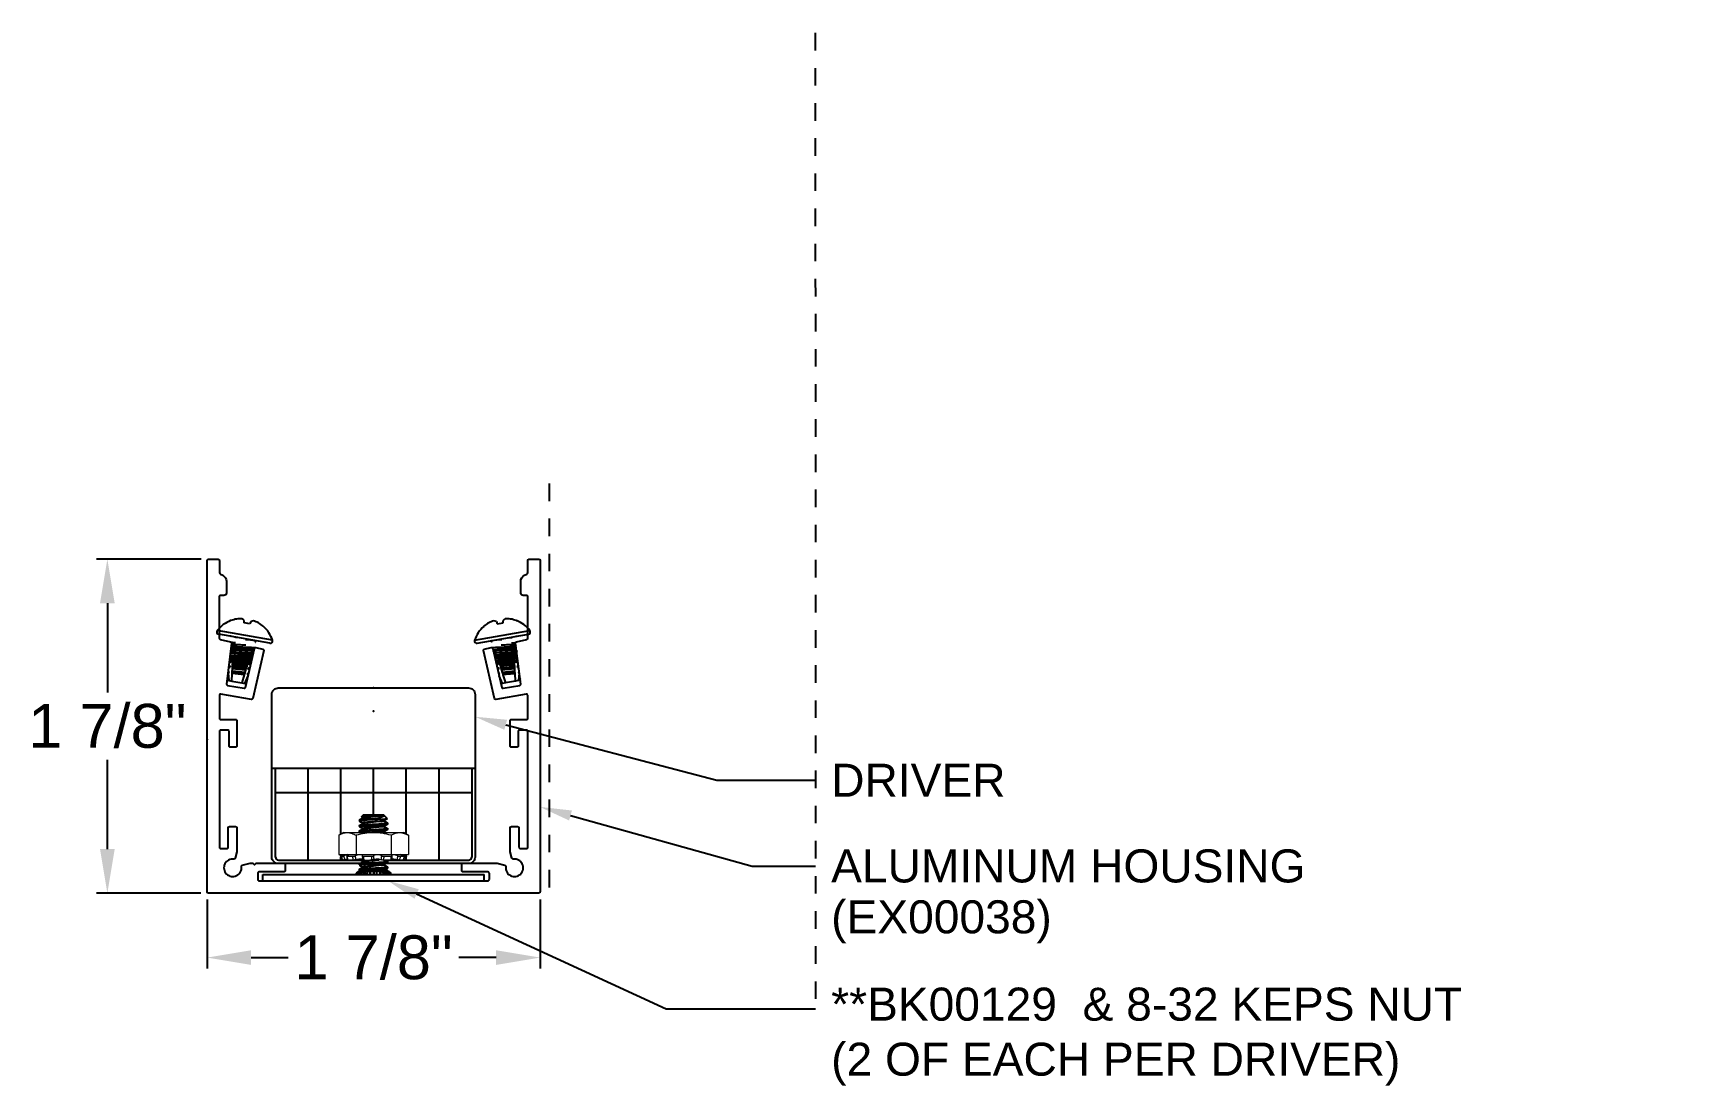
# Model space of a CAD drawing. Extents: x -1.94 to 7.42, y -1.1 to 4.9.
import ezdxf
from ezdxf import colors
from ezdxf.entities.mleader import LeaderData, LeaderLine
from ezdxf.math import Vec2, Vec3

# ---------------------------------------------------------------- set-up
doc = ezdxf.new("R2010")
doc.units = 0
doc.header["$LTSCALE"] = 0.5
doc.header["$MEASUREMENT"] = 0
doc.linetypes.add('PHANTOM', pattern=[0.5, 0.25, -0.05, 0.05, -0.05, 0.05, -0.05])
doc.linetypes.add('SLD-Solid', pattern=[0])
doc.layers.get('0').update_dxf_attribs({"color": 255, "linetype": 'CONTINUOUS'})
doc.layers.get('Defpoints').update_dxf_attribs({"linetype": 'CONTINUOUS'})
doc.layers.add('Construction', color=60, linetype='PHANTOM', plot=False)
doc.layers.add('CUST DWG', color=60, linetype='CONTINUOUS', lineweight=20)
for name, color, linetype in [('Driver', 210, 'CONTINUOUS'), ('FAB DWG', 221, 'CONTINUOUS'), ('Hardware', 242, 'CONTINUOUS'), ('Housing', 150, 'CONTINUOUS')]:
    doc.layers.add(name, color=color, linetype=linetype)
doc.styles.get("Standard").update_dxf_attribs({"font": 'arial.ttf'})
doc.dimstyles.new('LSAD_CustDims', dxfattribs={"dimtxt": 1, "dimasz": 1, "dimexe": 0.0625, "dimexo": 0.042969, "dimgap": 0.0625, "dimtad": 0, "dimtih": 1, "dimtoh": 1, "dimdec": 3, "dimzin": 0, "dimdsep": 46, "dimlunit": 4, "dimtxsty": 'Standard', "dimcen": 0.125, "dimclrd": 256, "dimclre": 256, "dimclrt": 256, "dimadec": 0, "dimazin": 0, "dimtfac": 1, "dimtdec": 3, "dimtix": 1, "dimtofl": 0, "dimtmove": 0, "dimatfit": 3, "dimfxl": 1, "dimfrac": 2, "dimtolj": 1, "dimtzin": 0, "dimarcsym": 0})

msp = doc.modelspace()

# ---------------------------------------------------------------- texts
at = {"layer": 'FAB DWG', "ltscale": 0.5, "transparency": 16777216, "insert": (2.60382, -0.04153), "char_height": 0.188, "width": 1.3940996, "attachment_point": 1}
msp.add_mtext('(EX00038)', dxfattribs=at)

# ---------------------------------------------------------------- blocks, each defined once
blk = doc.blocks.new('*D0')
at = {"layer": 'CUST DWG', "lineweight": -2, "ltscale": 0.5, "transparency": 16777216}
for p, q in [((-0.9475, -0.036), (-0.9475, -0.4301)), ((0.9473, -0.036), (0.9473, -0.4301)), ((-0.6975, -0.3676), (-0.4858, -0.3676)), ((0.6973, -0.3676), (0.4855, -0.3676))]:
    blk.add_line(p, q, dxfattribs=at)
at = {"layer": 'CUST DWG', "ltscale": 0.5, "transparency": 16777216}
for points in [[(-0.6975, -0.3259), (-0.6975, -0.4092), (-0.9475, -0.3676)], [(0.6973, -0.3259), (0.6973, -0.4092), (0.9473, -0.3676)]]:
    blk.add_solid(points, dxfattribs=at)
at = {"layer": 'Defpoints', "color": 0, "ltscale": 0.5, "transparency": 16777216}
for p in [(-0.9475, 0.007), (0.9473, 0.007), (-0.9475, -0.3676)]:
    blk.add_point(p, dxfattribs=at)
at = {"layer": 'CUST DWG', "ltscale": 0.5, "transparency": 16777216, "insert": (-0.0001, -0.3676), "char_height": 0.25, "attachment_point": 5}
blk.add_mtext('\\A1;1 7/8"', dxfattribs=at)
blk = doc.blocks.new('*D1')
at = {"layer": 'CUST DWG', "lineweight": -2, "ltscale": 0.5, "transparency": 16777216}
for p, q in [((-0.9814, 1.9), (-1.5776, 1.9)), ((-1.5151, 1.65), (-1.5151, 1.1418)), ((-1.5151, 0.25), (-1.5151, 0.7582)), ((-0.9835, 0), (-1.5776, 0))]:
    blk.add_line(p, q, dxfattribs=at)
at = {"layer": 'CUST DWG', "ltscale": 0.5, "transparency": 16777216}
for points in [[(-1.5568, 1.65), (-1.4734, 1.65), (-1.5151, 1.9)], [(-1.5568, 0.25), (-1.4734, 0.25), (-1.5151, 0)]]:
    blk.add_solid(points, dxfattribs=at)
at = {"layer": 'Defpoints', "color": 0, "ltscale": 0.5, "transparency": 16777216}
for p in [(-1.5151, 1.9), (-0.9385, 1.9), (-0.9405, 0)]:
    blk.add_point(p, dxfattribs=at)
at = {"layer": 'CUST DWG', "ltscale": 0.5, "transparency": 16777216, "insert": (-1.5151, 0.95), "char_height": 0.25, "attachment_point": 5}
blk.add_mtext('\\A1;1 7/8"', dxfattribs=at)

# ---------------------------------------------------------------- dimensions: what is measured, and where the dimension line sits
at = {"layer": 'CUST DWG', "ltscale": 0.5, "transparency": 16777216}
dim = msp.add_linear_dim(base=(-1.51511, 1.9), p1=(-0.94054, 0), p2=(-0.93846, 1.9), angle=90, dimstyle='LSAD_CustDims', override={"dimtxt": 0.25, "dimasz": 0.25}, dxfattribs=at)
dim.commit()
dim.dimension.update_dxf_attribs({"geometry": '*D1', "text_midpoint": (-1.51511, 0.95), "dimtype": 128})
dim = msp.add_linear_dim(base=(-0.94754, -0.36757), p1=(0.94726, 0.007), p2=(-0.94754, 0.007), dimstyle='LSAD_CustDims', override={"dimtxt": 0.25, "dimasz": 0.25, "dimdec": 4}, dxfattribs=at)
dim.commit()
dim.dimension.update_dxf_attribs({"geometry": '*D0', "text_midpoint": (-0.00014, -0.36757), "dimtype": 128})

# ---------------------------------------------------------------- linework, layer by layer
at = {"ltscale": 0.5, "transparency": 16777216}
msp.add_point((-0.00084, 1.16772), dxfattribs=at)
at = {"layer": 'Construction', "ltscale": 0.5, "transparency": 16777216}
for p, q in [((2.5137, 4.89676), (2.51382, -0.66021)), ((0.99986, 2.33174), (0.99986, 0))]:
    msp.add_line(p, q, dxfattribs=at)
for p in [(-0.00014, 1.03582), (-0.94754, 0.87482)]:
    msp.add_point(p, dxfattribs=at)
at = {"layer": 'Driver', "transparency": 16777216}
for p, q in [((-0.57864, 0.71102), (0.57836, 0.71102)), ((-0.55864, 0.20472), (-0.55864, 0.71102)), ((-0.37254, 0.18772), (-0.37254, 0.71102)), ((-0.18634, 0.3357), (-0.18634, 0.71102)), ((-0.00014, 0.445), (-0.00014, 0.71102)), ((0.18606, 0.3357), (0.18606, 0.71102)), ((0.37226, 0.18772), (0.37226, 0.71102)), ((0.55836, 0.71102), (0.55836, 0.20472)), ((-0.55864, 0.57302), (0.55836, 0.57302)), ((-0.54164, 0.18772), (-0.07624, 0.18772)), ((-0.18634, 0.20919), (-0.18634, 0.21897)), ((-0.18634, 0.18772), (-0.18634, 0.20434)), ((0.06355, 0.18772), (0.54136, 0.18772)), ((0.18606, 0.20953), (0.18606, 0.21897)), ((0.18606, 0.18772), (0.18606, 0.20434))]:
    msp.add_line(p, q, dxfattribs=at)
msp.add_lwpolyline([(-0.07523, 0.16772), (-0.54234, 0.16772, -0.4142136), (-0.57934, 0.20472), (-0.57934, 1.13072, -0.4142136), (-0.54234, 1.16772), (0.54066, 1.16772, -0.4142136), (0.57766, 1.13072), (0.57766, 0.20472, -0.4142136), (0.54066, 0.16772), (0.06777, 0.16772)], format="xyb", dxfattribs=at)
for centre, start, end in [((-0.54164, 0.20472), 180, 270), ((0.54136, 0.20472), 270, 0)]:
    msp.add_arc(centre, 0.017, start, end, dxfattribs=at)
at = {"layer": 'Hardware', "linetype": 'Continuous', "transparency": 16777216}
for p, q in [((-0.81226, 1.55086), (-0.81373, 1.55112)), ((-0.73684, 1.53756), (-0.73684, 1.55226)), ((-0.7039, 1.53175), (-0.73684, 1.53756)), ((-0.69887, 1.54557), (-0.7039, 1.53175)), ((-0.62701, 1.51819), (-0.62848, 1.51845)), ((0.62674, 1.51819), (0.6282, 1.51845)), ((0.6986, 1.54557), (0.70363, 1.53175)), ((0.70363, 1.53175), (0.73657, 1.53756)), ((0.73657, 1.53756), (0.73657, 1.55226)), ((0.81199, 1.55086), (0.81346, 1.55112)), ((-0.57529, 1.43906), (-0.8894, 1.49444)), ((-0.58996, 1.42218), (-0.88138, 1.47357)), ((-0.81342, 1.46163), (-0.81402, 1.4614)), ((-0.80791, 1.41301), (-0.80922, 1.4056)), ((-0.67293, 1.42888), (-0.67162, 1.4363)), ((-0.67284, 1.4288), (-0.67293, 1.42888)), ((-0.67245, 1.436), (-0.67112, 1.43649)), ((0.57502, 1.43906), (0.88912, 1.49444)), ((0.58969, 1.42218), (0.88111, 1.47357)), ((0.67218, 1.436), (0.67085, 1.43649)), ((0.67266, 1.42888), (0.67135, 1.4363)), ((0.67257, 1.4288), (0.67266, 1.42888)), ((0.80764, 1.41301), (0.80894, 1.4056)), ((0.81315, 1.46163), (0.81375, 1.4614)), ((-0.8194, 1.33571), (-0.80096, 1.33246)), ((-0.81334, 1.38224), (-0.81445, 1.37593)), ((-0.81334, 1.38224), (-0.81364, 1.38249)), ((-0.80778, 1.32146), (-0.80997, 1.31381)), ((-0.80243, 1.3043), (-0.80196, 1.31328)), ((-0.80196, 1.31328), (-0.80156, 1.32105)), ((-0.80156, 1.32105), (-0.801, 1.3316)), ((-0.801, 1.3316), (-0.80096, 1.33246)), ((-0.71504, 1.31305), (-0.71737, 1.30543)), ((-0.7138, 1.31709), (-0.71504, 1.31305)), ((-0.7138, 1.31709), (-0.70277, 1.31514)), ((-0.71112, 1.30501), (-0.71061, 1.31276)), ((-0.71061, 1.31276), (-0.70277, 1.31514)), ((-0.68291, 1.37229), (-0.68248, 1.37475)), ((-0.67836, 1.3981), (-0.67816, 1.39924)), ((0.67809, 1.3981), (0.67789, 1.39924)), ((0.68264, 1.37229), (0.6822, 1.37475)), ((0.71353, 1.31709), (0.7025, 1.31514)), ((0.71034, 1.31276), (0.7025, 1.31514)), ((0.71084, 1.30501), (0.71034, 1.31276)), ((0.71353, 1.31709), (0.71476, 1.31305)), ((0.71476, 1.31305), (0.71709, 1.30543)), ((0.81913, 1.33571), (0.80068, 1.33246)), ((0.80073, 1.3316), (0.80068, 1.33246)), ((0.80128, 1.32105), (0.80073, 1.3316)), ((0.80169, 1.31328), (0.80128, 1.32105)), ((0.80216, 1.3043), (0.80169, 1.31328)), ((0.8075, 1.32146), (0.80969, 1.31381)), ((0.81306, 1.38224), (0.81337, 1.38249)), ((0.81306, 1.38224), (0.81418, 1.37593)), ((-0.83366, 1.21995), (-0.83276, 1.21114)), ((-0.82872, 1.26315), (-0.82449, 1.26016)), ((-0.82646, 1.25248), (-0.82786, 1.25203)), ((-0.82786, 1.25203), (-0.82459, 1.2097)), ((-0.82449, 1.26016), (-0.82646, 1.25248)), ((-0.81636, 1.29084), (-0.81843, 1.28317)), ((-0.80755, 1.20669), (-0.80527, 1.2502)), ((-0.80527, 1.2502), (-0.80522, 1.25109)), ((-0.80522, 1.25109), (-0.80481, 1.25887)), ((-0.80481, 1.25887), (-0.80465, 1.26194)), ((-0.80465, 1.26194), (-0.80385, 1.27725)), ((-0.80385, 1.27725), (-0.80359, 1.2822)), ((-0.80359, 1.2822), (-0.80318, 1.28997)), ((-0.80318, 1.28997), (-0.80268, 1.2996)), ((-0.80268, 1.2996), (-0.80243, 1.30429)), ((-0.80243, 1.30429), (-0.80243, 1.3043)), ((-0.80243, 1.30429), (-0.74213, 1.29365)), ((-0.73653, 1.24273), (-0.75062, 1.19665)), ((-0.72166, 1.29137), (-0.74213, 1.29365)), ((-0.73599, 1.24452), (-0.73653, 1.24273)), ((-0.73366, 1.25213), (-0.73599, 1.24452)), ((-0.73258, 1.25566), (-0.73366, 1.25213)), ((-0.73358, 1.19365), (-0.7143, 1.23612)), ((-0.72863, 1.26857), (-0.73258, 1.25566)), ((-0.72668, 1.27496), (-0.72863, 1.26857)), ((-0.72435, 1.28257), (-0.72668, 1.27496)), ((-0.72166, 1.29137), (-0.72435, 1.28257)), ((-0.7205, 1.29516), (-0.72166, 1.29137)), ((-0.71737, 1.30543), (-0.7205, 1.29516)), ((-0.71621, 1.24321), (-0.71549, 1.25093)), ((-0.71313, 1.24119), (-0.71621, 1.24321)), ((-0.71345, 1.27408), (-0.71282, 1.28181)), ((0.71318, 1.27408), (0.71255, 1.28181)), ((0.71286, 1.24119), (0.71594, 1.24321)), ((0.73331, 1.19365), (0.71402, 1.23612)), ((0.71594, 1.24321), (0.71521, 1.25093)), ((0.71709, 1.30543), (0.72023, 1.29516)), ((0.72023, 1.29516), (0.72139, 1.29137)), ((0.72139, 1.29137), (0.74186, 1.29365)), ((0.72139, 1.29137), (0.72408, 1.28257)), ((0.72408, 1.28257), (0.72641, 1.27496)), ((0.72641, 1.27496), (0.72836, 1.26857)), ((0.72836, 1.26857), (0.73231, 1.25566)), ((0.73231, 1.25566), (0.73339, 1.25213)), ((0.73339, 1.25213), (0.73571, 1.24452)), ((0.73571, 1.24452), (0.73626, 1.24273)), ((0.73626, 1.24273), (0.75035, 1.19665)), ((0.80216, 1.30429), (0.74186, 1.29365)), ((0.80216, 1.30429), (0.80216, 1.3043)), ((0.80241, 1.2996), (0.80216, 1.30429)), ((0.80291, 1.28997), (0.80241, 1.2996)), ((0.80332, 1.2822), (0.80291, 1.28997)), ((0.80358, 1.27725), (0.80332, 1.2822)), ((0.80438, 1.26194), (0.80358, 1.27725)), ((0.80454, 1.25887), (0.80438, 1.26194)), ((0.80495, 1.25109), (0.80454, 1.25887)), ((0.805, 1.2502), (0.80495, 1.25109)), ((0.80728, 1.20669), (0.805, 1.2502)), ((0.81608, 1.29084), (0.81816, 1.28317)), ((0.82845, 1.26315), (0.82422, 1.26016)), ((0.82422, 1.26016), (0.82619, 1.25248)), ((0.82759, 1.25203), (0.82431, 1.2097)), ((0.82619, 1.25248), (0.82759, 1.25203)), ((0.83338, 1.21995), (0.83248, 1.21114)), ((-0.83276, 1.21114), (-0.82459, 1.2097)), ((-0.82459, 1.2097), (-0.80755, 1.20669)), ((-0.80755, 1.20669), (-0.75062, 1.19665)), ((-0.75062, 1.19665), (-0.73358, 1.19365)), ((-0.73358, 1.19365), (-0.72541, 1.19221)), ((-0.72541, 1.19221), (-0.72351, 1.19613)), ((0.72514, 1.19221), (0.72324, 1.19613)), ((0.73331, 1.19365), (0.72514, 1.19221)), ((0.75035, 1.19665), (0.73331, 1.19365)), ((0.80728, 1.20669), (0.75035, 1.19665)), ((0.82431, 1.2097), (0.80728, 1.20669)), ((0.83248, 1.21114), (0.82431, 1.2097)), ((-0.08164, 0.41375), (-0.08164, 0.40984)), ((-0.08164, 0.3825), (-0.08164, 0.37859)), ((-0.05664, 0.445), (-0.0682, 0.43344)), ((-0.06804, 0.43295), (-0.06134, 0.42905)), ((-0.06134, 0.42937), (-0.06134, 0.4258)), ((-0.06134, 0.39812), (-0.06134, 0.39455)), ((-0.05664, 0.445), (0.05636, 0.445)), ((0.03672, 0.42), (-0.02547, 0.42)), ((0.03549, 0.4403), (0.06024, 0.4403)), ((0.07776, 0.42361), (0.05636, 0.445)), ((0.08136, 0.39422), (0.08136, 0.39813)), ((-0.08164, 0.35125), (-0.08164, 0.34734)), ((-0.06134, 0.36687), (-0.06134, 0.3633)), ((0.08136, 0.36297), (0.08136, 0.36688)), ((-0.08164, 0.1938), (-0.08164, 0.19109)), ((-0.63014, 0.07), (-0.63014, 0.106)), ((-0.63014, 0.106), (0.62986, 0.106)), ((-0.08269, 0.12161), (-0.083, 0.12161)), ((-0.08269, 0.12161), (-0.08277, 0.12061)), ((-0.07849, 0.12161), (-0.08269, 0.12161)), ((-0.08164, 0.16375), (-0.08164, 0.15984)), ((-0.08164, 0.1325), (-0.08164, 0.12859)), ((-0.08114, 0.12806), (-0.08, 0.1274)), ((-0.07261, 0.12161), (-0.07849, 0.12161)), ((0.0783, 0.12856), (-0.07381, 0.12856)), ((-0.07261, 0.12161), (-0.07381, 0.106)), ((-0.06074, 0.12161), (-0.07261, 0.12161)), ((-0.06134, 0.17937), (-0.06134, 0.1758)), ((-0.06134, 0.14812), (-0.06134, 0.14455)), ((-0.05001, 0.12161), (-0.06074, 0.12161)), ((-0.05001, 0.12161), (-0.05083, 0.106)), ((-0.03251, 0.12161), (-0.05001, 0.12161)), ((-0.01878, 0.12161), (-0.03251, 0.12161)), ((-0.01878, 0.12161), (-0.01908, 0.106)), ((0.00131, 0.12161), (-0.01878, 0.12161)), ((0.00131, 0.12161), (0.00133, 0.106)), ((0.01568, 0.12161), (0.00131, 0.12161)), ((0.03488, 0.12161), (0.01568, 0.12161)), ((0.03488, 0.12161), (0.03546, 0.106)), ((0.04739, 0.12161), (0.03488, 0.12161)), ((0.0624, 0.12161), (0.04739, 0.12161)), ((0.07089, 0.12161), (0.0624, 0.12161)), ((0.0624, 0.12161), (0.06343, 0.106)), ((0.0783, 0.12856), (0.06612, 0.13559)), ((0.07911, 0.12161), (0.07089, 0.12161)), ((0.08211, 0.12161), (0.07911, 0.12161)), ((0.07911, 0.12161), (0.07943, 0.11771)), ((0.08136, 0.17547), (0.08136, 0.17938)), ((0.08136, 0.14422), (0.08136, 0.14813)), ((0.08273, 0.12161), (0.08211, 0.12161)), ((0.08273, 0.12153), (0.08273, 0.12161)), ((0.62986, 0.07), (0.62986, 0.106)), ((-0.63014, 0.07), (0.62986, 0.07))]:
    msp.add_line(p, q, dxfattribs=at)
at = {"layer": 'Hardware', "linetype": 'SLD-Solid', "lineweight": 15, "transparency": 16777216}
for p, q in [((-0.17201, 0.34397), (-0.1986, 0.32862)), ((-0.1986, 0.32862), (-0.1986, 0.21897)), ((-0.17201, 0.34397), (-0.14898, 0.34397)), ((-0.14898, 0.34397), (-0.00014, 0.34397)), ((-0.09937, 0.32862), (-0.09937, 0.21897)), ((-0.00014, 0.34397), (0.14871, 0.34397)), ((0.0991, 0.32862), (0.0991, 0.21897)), ((0.14871, 0.34397), (0.17174, 0.34397)), ((0.19833, 0.32862), (0.17174, 0.34397)), ((0.19833, 0.32862), (0.19833, 0.21897)), ((-0.1986, 0.21897), (-0.09937, 0.21897)), ((-0.18761, 0.2092), (-0.18764, 0.20919)), ((-0.18764, 0.20919), (-0.18141, 0.20919)), ((-0.15115, 0.21897), (-0.18761, 0.2092)), ((-0.18218, 0.18882), (-0.18188, 0.18772)), ((-0.18188, 0.18772), (-0.17567, 0.18772)), ((-0.14721, 0.18772), (-0.16983, 0.18772)), ((-0.15146, 0.20919), (-0.11862, 0.20919)), ((-0.1472, 0.18772), (-0.11447, 0.18772)), ((-0.11339, 0.18774), (-0.11339, 0.18772)), ((-0.09937, 0.21897), (0.0991, 0.21897)), ((-0.05748, 0.20919), (-0.01057, 0.20919)), ((-0.05635, 0.18772), (-0.00959, 0.18772)), ((0.05597, 0.18772), (0.0989, 0.18772)), ((0.0584, 0.20919), (0.10146, 0.20919)), ((0.11311, 0.18772), (0.09891, 0.18772)), ((0.0991, 0.21897), (0.19833, 0.21897)), ((0.11311, 0.18772), (0.11311, 0.19387)), ((0.14687, 0.18772), (0.1142, 0.18772)), ((0.14687, 0.18772), (0.16956, 0.18772)), ((0.18733, 0.2092), (0.15088, 0.21897)), ((0.15192, 0.20919), (0.17469, 0.20919)), ((0.18161, 0.18772), (0.1754, 0.18772)), ((0.18161, 0.18772), (0.1819, 0.18882)), ((0.18717, 0.20847), (0.18736, 0.20919))]:
    msp.add_line(p, q, dxfattribs=at)
at = {"layer": 'Hardware', "linetype": 'Continuous', "transparency": 16777216, "flags": 128}
for points in [[(-0.8118, 1.4301), (-0.81279, 1.43013)], [(-0.80865, 1.40581), (-0.81087, 1.405)], [(-0.80973, 1.41423), (-0.80796, 1.41273)], [(-0.78524, 1.42397), (-0.79022, 1.4245), (-0.79827, 1.42527), (-0.80547, 1.42585), (-0.80902, 1.42607)], [(-0.76596, 1.45321), (-0.7756, 1.45429), (-0.78453, 1.45525), (-0.78936, 1.45571)], [(-0.67231, 1.42868), (-0.67288, 1.42916)], [(0.67204, 1.42868), (0.67261, 1.42916)], [(0.76568, 1.45321), (0.77533, 1.45429), (0.78426, 1.45525), (0.78909, 1.45571)], [(0.78496, 1.42397), (0.78995, 1.4245), (0.79799, 1.42527), (0.8052, 1.42585), (0.80874, 1.42607)], [(0.80946, 1.41423), (0.80769, 1.41273)], [(0.80838, 1.40581), (0.8106, 1.405)], [(0.81152, 1.4301), (0.81251, 1.43013)], [(-0.69406, 1.32391), (-0.69885, 1.3243), (-0.7069, 1.32507), (-0.71553, 1.32599), (-0.72481, 1.32702), (-0.73487, 1.32815), (-0.74547, 1.32933), (-0.75636, 1.33054), (-0.76725, 1.33176), (-0.77786, 1.33294), (-0.78791, 1.33406), (-0.79719, 1.3351), (-0.80582, 1.33602), (-0.81387, 1.33679), (-0.81921, 1.33722)], [(-0.68788, 1.35072), (-0.69411, 1.35123), (-0.70215, 1.352), (-0.71078, 1.35292), (-0.72007, 1.35395), (-0.73012, 1.35507), (-0.74072, 1.35626), (-0.75161, 1.35747), (-0.7625, 1.35869), (-0.77311, 1.35987), (-0.78316, 1.36099), (-0.79244, 1.36203), (-0.80107, 1.36295), (-0.80912, 1.36372), (-0.81632, 1.3643)], [(-0.687, 1.35456), (-0.69343, 1.35508), (-0.70147, 1.35584), (-0.71011, 1.35676), (-0.71939, 1.3578), (-0.72944, 1.35892), (-0.74004, 1.3601), (-0.75093, 1.36132), (-0.76183, 1.36253), (-0.77243, 1.36372), (-0.78248, 1.36484), (-0.79176, 1.36587), (-0.8004, 1.3668), (-0.80844, 1.36756), (-0.81564, 1.36815)], [(-0.81382, 1.37512), (-0.81458, 1.37484)], [(-0.81367, 1.38221), (-0.81338, 1.38197)], [(-0.68082, 1.38138), (-0.68148, 1.38142), (-0.68868, 1.382), (-0.69672, 1.38277), (-0.70536, 1.38369), (-0.71464, 1.38473), (-0.72469, 1.38585), (-0.73529, 1.38703), (-0.74619, 1.38825), (-0.75708, 1.38946), (-0.76768, 1.39065), (-0.77773, 1.39177), (-0.78702, 1.3928), (-0.79565, 1.39372), (-0.80369, 1.39449), (-0.8109, 1.39507), (-0.81208, 1.39515)], [(-0.67993, 1.38521), (-0.6808, 1.38527), (-0.688, 1.38585), (-0.69605, 1.38662), (-0.70468, 1.38754), (-0.71396, 1.38857), (-0.72401, 1.3897), (-0.73462, 1.39088), (-0.74551, 1.39209), (-0.7564, 1.39331), (-0.767, 1.39449), (-0.77705, 1.39561), (-0.78634, 1.39665), (-0.79497, 1.39757), (-0.80301, 1.39834), (-0.81022, 1.39892), (-0.81161, 1.39901)], [(-0.6833, 1.37445), (-0.68233, 1.37481)], [(-0.67568, 1.39615), (-0.67831, 1.39837)], [(0.67541, 1.39615), (0.67804, 1.39837)], [(0.67966, 1.38521), (0.68053, 1.38527), (0.68773, 1.38585), (0.69577, 1.38662), (0.70441, 1.38754), (0.71369, 1.38857), (0.72374, 1.3897), (0.73434, 1.39088), (0.74524, 1.39209), (0.75613, 1.39331), (0.76673, 1.39449), (0.77678, 1.39561), (0.78606, 1.39665), (0.7947, 1.39757), (0.80274, 1.39834), (0.80994, 1.39892), (0.81133, 1.39901)], [(0.68054, 1.38138), (0.68121, 1.38142), (0.68841, 1.382), (0.69645, 1.38277), (0.70508, 1.38369), (0.71437, 1.38473), (0.72442, 1.38585), (0.73502, 1.38703), (0.74591, 1.38825), (0.75681, 1.38946), (0.76741, 1.39065), (0.77746, 1.39177), (0.78674, 1.3928), (0.79538, 1.39372), (0.80342, 1.39449), (0.81062, 1.39507), (0.81181, 1.39515)], [(0.68303, 1.37445), (0.68206, 1.37481)], [(0.68673, 1.35456), (0.69316, 1.35508), (0.7012, 1.35584), (0.70983, 1.35676), (0.71912, 1.3578), (0.72917, 1.35892), (0.73977, 1.3601), (0.75066, 1.36132), (0.76155, 1.36253), (0.77216, 1.36372), (0.78221, 1.36484), (0.79149, 1.36587), (0.80012, 1.3668), (0.80817, 1.36756), (0.81537, 1.36815)], [(0.68761, 1.35072), (0.69383, 1.35123), (0.70188, 1.352), (0.71051, 1.35292), (0.71979, 1.35395), (0.72985, 1.35507), (0.74045, 1.35626), (0.75134, 1.35747), (0.76223, 1.35869), (0.77283, 1.35987), (0.78289, 1.36099), (0.79217, 1.36203), (0.8008, 1.36295), (0.80885, 1.36372), (0.81605, 1.3643)], [(0.69379, 1.32391), (0.69858, 1.3243), (0.70663, 1.32507), (0.71526, 1.32599), (0.72454, 1.32702), (0.73459, 1.32815), (0.7452, 1.32933), (0.75609, 1.33054), (0.76698, 1.33176), (0.77758, 1.33294), (0.78764, 1.33406), (0.79692, 1.3351), (0.80555, 1.33602), (0.8136, 1.33679), (0.81894, 1.33722)], [(0.8134, 1.38221), (0.81311, 1.38197)], [(0.81355, 1.37512), (0.81431, 1.37484)], [(-0.81843, 1.28317), (-0.82548, 1.28104), (-0.82616, 1.28083)], [(-0.73599, 1.24452), (-0.74382, 1.24526), (-0.75239, 1.24607), (-0.76152, 1.24694), (-0.77094, 1.24784), (-0.78016, 1.24871), (-0.7891, 1.24956), (-0.79751, 1.25036), (-0.80522, 1.25109)], [(-0.73366, 1.25213), (-0.74167, 1.25288), (-0.75046, 1.25371), (-0.75986, 1.25461), (-0.76959, 1.25553), (-0.7791, 1.25643), (-0.7883, 1.25731), (-0.79693, 1.25813), (-0.80481, 1.25887)], [(-0.72668, 1.27496), (-0.73347, 1.27557), (-0.74078, 1.27626), (-0.74867, 1.27701), (-0.75699, 1.2778), (-0.76552, 1.27861), (-0.77385, 1.2794), (-0.78199, 1.28017), (-0.78973, 1.28091), (-0.79692, 1.28159), (-0.80359, 1.2822)], [(-0.72435, 1.28257), (-0.73129, 1.28318), (-0.73875, 1.28389), (-0.74684, 1.28466), (-0.75538, 1.28547), (-0.76416, 1.2863), (-0.77274, 1.28712), (-0.7811, 1.28791), (-0.78903, 1.28867), (-0.79637, 1.28936), (-0.80318, 1.28997)], [(-0.7205, 1.29516), (-0.72987, 1.29621), (-0.74003, 1.29734), (-0.75076, 1.29854), (-0.76179, 1.29977), (-0.77262, 1.30098), (-0.78317, 1.30215), (-0.79318, 1.30327), (-0.80243, 1.3043)], [(-0.71549, 1.25093), (-0.71032, 1.25266)], [(-0.70656, 1.26969), (-0.71345, 1.27408)], [(0.70629, 1.26969), (0.71318, 1.27408)], [(0.71521, 1.25093), (0.71005, 1.25266)], [(0.72023, 1.29516), (0.72959, 1.29621), (0.73975, 1.29734), (0.75048, 1.29854), (0.76152, 1.29977), (0.77235, 1.30098), (0.7829, 1.30215), (0.79291, 1.30327), (0.80216, 1.3043)], [(0.72408, 1.28257), (0.73102, 1.28318), (0.73848, 1.28389), (0.74656, 1.28466), (0.75511, 1.28547), (0.76389, 1.2863), (0.77247, 1.28712), (0.78083, 1.28791), (0.78876, 1.28867), (0.79609, 1.28936), (0.80291, 1.28997)], [(0.72641, 1.27496), (0.7332, 1.27557), (0.74051, 1.27626), (0.7484, 1.27701), (0.75671, 1.2778), (0.76525, 1.27861), (0.77358, 1.2794), (0.78172, 1.28017), (0.78946, 1.28091), (0.79665, 1.28159), (0.80332, 1.2822)], [(0.73339, 1.25213), (0.7414, 1.25288), (0.75019, 1.25371), (0.75959, 1.25461), (0.76932, 1.25553), (0.77882, 1.25643), (0.78803, 1.25731), (0.79666, 1.25813), (0.80454, 1.25887)], [(0.73571, 1.24452), (0.74355, 1.24526), (0.75212, 1.24607), (0.76125, 1.24694), (0.77067, 1.24784), (0.77989, 1.24871), (0.78883, 1.24956), (0.79724, 1.25036), (0.80495, 1.25109)], [(0.81816, 1.28317), (0.82521, 1.28104), (0.82589, 1.28083)], [(-0.08158, 0.37859), (-0.08026, 0.37949), (-0.07584, 0.38048), (-0.06855, 0.38147), (-0.05884, 0.38241), (-0.04706, 0.38334), (-0.03326, 0.38432), (-0.01818, 0.38531), (-0.00266, 0.38626), (0.01281, 0.38718), (0.02814, 0.38816), (0.04245, 0.38916), (0.05495, 0.39011), (0.06532, 0.39103), (0.07347, 0.39201), (0.07887, 0.393), (0.08124, 0.39395), (0.08106, 0.39422)], [(0.0811, 0.39813), (0.08129, 0.39792), (0.0791, 0.39697), (0.07388, 0.39597), (0.06588, 0.39499), (0.05563, 0.39407), (0.04325, 0.39312), (0.02903, 0.39213), (0.01097, 0.39097), (-0.00727, 0.38989), (-0.02547, 0.38875), (-0.03996, 0.38776), (-0.05281, 0.3868), (-0.06355, 0.3859), (-0.07218, 0.38493), (-0.07821, 0.38393), (-0.08125, 0.38297), (-0.08127, 0.3825)], [(-0.06078, 0.42612), (-0.071, 0.42017), (-0.08124, 0.41422)], [(-0.06078, 0.39487), (-0.071, 0.38892), (-0.08124, 0.38297)], [(-0.08114, 0.40931), (-0.07092, 0.40338), (-0.06134, 0.3978)], [(-0.08114, 0.37806), (-0.07093, 0.37213), (-0.06134, 0.36655)], [(-0.06813, 0.43337), (-0.06815, 0.43346), (-0.06624, 0.434), (-0.06253, 0.43454), (-0.05689, 0.4351), (-0.04993, 0.43563), (-0.04137, 0.43616), (-0.032, 0.4367), (-0.02146, 0.43726), (-0.01099, 0.4378), (0.00001, 0.43833), (0.01061, 0.43886), (0.02111, 0.43942), (0.02853, 0.43986), (0.03549, 0.4403)], [(0.03549, 0.4403), (0.02217, 0.43904), (0.00751, 0.43779), (-0.0073, 0.43662), (-0.02171, 0.4354), (-0.0349, 0.43416), (-0.04582, 0.43301), (-0.05424, 0.43181), (-0.05955, 0.43056), (-0.06134, 0.42939), (-0.06132, 0.42937)], [(0.06047, 0.41335), (0.05936, 0.41259), (0.05424, 0.41137), (0.04608, 0.41018), (0.03549, 0.40905), (0.02217, 0.40779), (0.00751, 0.40654), (-0.0073, 0.40537), (-0.02171, 0.40415), (-0.0349, 0.40291), (-0.04582, 0.40176), (-0.05424, 0.40056), (-0.05955, 0.39931), (-0.06134, 0.39814), (-0.06132, 0.39812)], [(0.06047, 0.3821), (0.05936, 0.38134), (0.05424, 0.38012), (0.04608, 0.37893), (0.03549, 0.3778), (0.02217, 0.37654), (0.00751, 0.37529), (-0.0073, 0.37412), (-0.02171, 0.3729), (-0.0349, 0.37166), (-0.04582, 0.37051), (-0.05424, 0.36931), (-0.05955, 0.36806), (-0.06134, 0.36689), (-0.06132, 0.36687)], [(0.03672, 0.42), (0.04795, 0.42053), (0.05803, 0.42106), (0.06612, 0.42158), (0.07239, 0.42215), (0.0762, 0.42268), (0.07789, 0.42323), (0.07762, 0.42347)], [(0.07925, 0.39701), (0.06948, 0.4029), (0.05967, 0.4088)], [(0.07925, 0.36576), (0.06948, 0.37165), (0.05967, 0.37755)], [(0.06087, 0.40946), (0.06087, 0.41141), (0.06087, 0.41336)], [(0.06087, 0.37821), (0.06087, 0.38016), (0.06087, 0.38211)], [(0.06106, 0.41381), (0.0712, 0.41971), (0.07759, 0.42343)], [(0.06106, 0.38256), (0.0712, 0.38846), (0.08098, 0.39416)], [(-0.08158, 0.34734), (-0.08026, 0.34824), (-0.07584, 0.34923), (-0.06855, 0.35022), (-0.05884, 0.35116), (-0.04706, 0.35209), (-0.03326, 0.35307), (-0.01818, 0.35406), (-0.00266, 0.35501), (0.01281, 0.35593), (0.02814, 0.35691), (0.04245, 0.35791), (0.05495, 0.35886), (0.06532, 0.35978), (0.07347, 0.36076), (0.07887, 0.36175), (0.08124, 0.3627), (0.08106, 0.36297)], [(0.0811, 0.36688), (0.08129, 0.36667), (0.0791, 0.36572), (0.07388, 0.36472), (0.06588, 0.36374), (0.05563, 0.36282), (0.04325, 0.36187), (0.02903, 0.36088), (0.01097, 0.35972), (-0.00727, 0.35864), (-0.02547, 0.3575), (-0.03996, 0.35651), (-0.05281, 0.35555), (-0.06355, 0.35465), (-0.07218, 0.35368), (-0.07821, 0.35268), (-0.08125, 0.35172), (-0.08127, 0.35125)], [(-0.06078, 0.36362), (-0.071, 0.35767), (-0.08124, 0.35172)], [(-0.08114, 0.34681), (-0.07624, 0.34397)], [(0.06047, 0.35085), (0.05936, 0.35009), (0.05424, 0.34887), (0.04608, 0.34768), (0.03549, 0.34655), (0.02217, 0.34529), (0.00751, 0.34404), (0.00656, 0.34397)], [(0.06355, 0.34397), (0.05967, 0.3463)], [(0.06087, 0.34696), (0.06087, 0.34891), (0.06087, 0.35086)], [(0.06106, 0.35131), (0.0712, 0.35721), (0.08133, 0.36311)], [(-0.08158, 0.19109), (-0.08026, 0.19199), (-0.07584, 0.19298), (-0.06855, 0.19397)], [(-0.08125, 0.19547), (-0.08127, 0.195)], [(-0.08114, 0.19056), (-0.07093, 0.18463), (-0.06134, 0.17905)], [(0.00751, 0.18779), (-0.0073, 0.18662), (-0.02171, 0.1854), (-0.0349, 0.18416), (-0.04582, 0.18301), (-0.05424, 0.18181), (-0.05955, 0.18056), (-0.06134, 0.17939), (-0.06132, 0.17937)], [(0.07925, 0.17826), (0.06948, 0.18415), (0.06355, 0.18772)], [(-0.08158, 0.15984), (-0.08026, 0.16074), (-0.07584, 0.16173), (-0.06855, 0.16272), (-0.05884, 0.16366), (-0.04706, 0.16459), (-0.03326, 0.16557), (-0.01818, 0.16656), (-0.00266, 0.16751), (0.01281, 0.16843), (0.02814, 0.16941), (0.04245, 0.17041), (0.05495, 0.17136), (0.06532, 0.17228), (0.07347, 0.17326), (0.07887, 0.17425), (0.08124, 0.1752), (0.08106, 0.17547)], [(-0.08158, 0.12859), (-0.08026, 0.12949), (-0.07584, 0.13048), (-0.06855, 0.13147), (-0.05884, 0.13241), (-0.04706, 0.13334), (-0.03326, 0.13432), (-0.01818, 0.13531), (-0.00266, 0.13626), (0.01281, 0.13718), (0.02814, 0.13816), (0.04245, 0.13916), (0.05495, 0.14011), (0.06532, 0.14103), (0.07347, 0.14201), (0.07887, 0.143), (0.08124, 0.14395), (0.08106, 0.14422)], [(0.0811, 0.17938), (0.08129, 0.17917), (0.0791, 0.17822), (0.07388, 0.17722), (0.06588, 0.17624), (0.05563, 0.17532), (0.04325, 0.17437), (0.02903, 0.17338), (0.01097, 0.17222), (-0.00727, 0.17114), (-0.02547, 0.17), (-0.03996, 0.16901), (-0.05281, 0.16805), (-0.06355, 0.16715), (-0.07218, 0.16618), (-0.07821, 0.16518), (-0.08125, 0.16422), (-0.08127, 0.16375)], [(0.0811, 0.14813), (0.08129, 0.14792), (0.0791, 0.14697), (0.07388, 0.14597), (0.06588, 0.14499), (0.05563, 0.14407), (0.04325, 0.14312), (0.02903, 0.14213), (0.01097, 0.14097), (-0.00727, 0.13989), (-0.02547, 0.13875), (-0.03996, 0.13776), (-0.05281, 0.1368), (-0.06355, 0.1359), (-0.07218, 0.13493), (-0.07821, 0.13393), (-0.08125, 0.13297), (-0.08127, 0.1325)], [(-0.06078, 0.17612), (-0.07099, 0.17018), (-0.08124, 0.16422)], [(-0.06078, 0.14487), (-0.07099, 0.13893), (-0.08124, 0.13297)], [(-0.08114, 0.15931), (-0.07093, 0.15338), (-0.06134, 0.1478)], [(-0.07381, 0.12856), (-0.0677, 0.12898), (-0.05953, 0.12941), (-0.04997, 0.12982), (-0.03868, 0.13026), (-0.02707, 0.13068), (-0.01443, 0.13112), (-0.00203, 0.13154), (0.01067, 0.13196), (0.02233, 0.13238), (0.03353, 0.13283), (0.04305, 0.13325), (0.05148, 0.13367), (0.05802, 0.13409), (0.06289, 0.13454), (0.06557, 0.13496), (0.06639, 0.13539), (0.06607, 0.13551)], [(0.06047, 0.16335), (0.05936, 0.16259), (0.05424, 0.16137), (0.04608, 0.16018), (0.03549, 0.15905), (0.02217, 0.15779), (0.00751, 0.15654), (-0.0073, 0.15537), (-0.02171, 0.15415), (-0.0349, 0.15291), (-0.04582, 0.15176), (-0.05424, 0.15056), (-0.05955, 0.14931), (-0.06134, 0.14814), (-0.06132, 0.14812)], [(0.07925, 0.14701), (0.06948, 0.1529), (0.05967, 0.1588)], [(0.06087, 0.15946), (0.06087, 0.16141), (0.06087, 0.16336)], [(0.06106, 0.16381), (0.0712, 0.16971), (0.08133, 0.17561)], [(0.06619, 0.13555), (0.0712, 0.13846), (0.08133, 0.14436)]]:
    msp.add_lwpolyline(points, dxfattribs=at)
at = {"layer": 'Hardware', "linetype": 'Continuous', "transparency": 16777216}
for centre, radius, start, end in [((-0.74706, 1.38327), 0.1806, 111.661297, 142.006226), ((-0.74789, 1.38113), 0.18152, 100.118692, 110.770955), ((-0.75955, 1.41002), 0.15118, 86.061049, 97.69179), ((-0.76724, 1.52172), 0.04309, 45.132034, 65.192413), ((-0.68075, 1.50647), 0.04309, 94.807587, 114.867966), ((-0.72618, 1.40413), 0.15118, 62.30821, 73.938951), ((-0.74702, 1.38098), 0.18152, 49.229045, 59.881308), ((-0.74706, 1.38327), 0.1806, 17.993774, 48.338703), ((0.74679, 1.38327), 0.1806, 131.661297, 162.006226), ((0.74675, 1.38098), 0.18152, 120.118692, 130.770955), ((0.72591, 1.40413), 0.15118, 106.061049, 117.69179), ((0.68048, 1.50647), 0.04309, 65.132034, 85.192413), ((0.76697, 1.52172), 0.04309, 114.807587, 134.867966), ((0.75928, 1.41002), 0.15118, 82.30821, 93.938951), ((0.74762, 1.38113), 0.18152, 69.229045, 79.881308), ((0.74679, 1.38327), 0.1806, 37.993774, 68.338703), ((-0.87912, 1.48641), 0.01304, 142.006226, 260), ((-0.8122, 1.45041), 0.0108, 78.825746, 94.375083), ((-0.58849, 4.02329), 2.62672, 265.192141, 268.039422), ((-0.79443, 0.54881), 0.86431, 85.510405, 90.893543), ((-0.789, 0.57958), 0.86431, 82.255594, 86.034914), ((-0.58307, 4.05406), 2.62672, 268.033262, 268.039422), ((-0.5877, 1.43503), 0.01304, 260, 17.993774), ((0.58743, 1.43503), 0.01304, 162.006226, 280), ((0.78873, 0.57958), 0.86431, 93.965086, 97.744406), ((0.58279, 4.05406), 2.62672, 271.960578, 271.966738), ((0.58822, 4.02329), 2.62672, 271.960578, 274.807859), ((0.79416, 0.54881), 0.86431, 89.106457, 94.489595), ((0.81193, 1.45041), 0.0108, 85.624917, 101.174254), ((0.87884, 1.48641), 0.01304, 280, 37.993774), ((-0.61845, 0.62748), 0.71255, 105.591713, 106.644523), ((-0.81653, 1.27236), 0.04196, 81.005145, 97.604215), ((-0.81449, 1.28925), 0.0329, 78.217798, 101.679349), ((-0.59843, 1.6523), 0.39152, 235.50627, 237.675966), ((-0.62376, 3.51939), 2.18381, 264.887965, 268.232111), ((-0.90863, -1.27372), 2.62672, 85.213994, 88.011143), ((-0.61834, 3.55016), 2.18381, 264.866565, 268.275562), ((-0.79986, 0.51803), 0.86431, 82.255594, 90.893543), ((2.95049, 41.2623), 40.12486, 264.633891, 264.755209), ((2.62231, 37.88259), 36.72151, 264.650045, 264.785616), ((-0.6214, 2.60993), 1.29089, 262.002548, 266.744772), ((-0.70305, 1.36689), 0.05465, 262.048532, 276.70317), ((0.79958, 0.51803), 0.86431, 89.106457, 97.744406), ((0.61806, 3.55016), 2.18381, 271.724438, 275.133435), ((0.90835, -1.27372), 2.62672, 91.988857, 94.786006), ((0.62349, 3.51939), 2.18381, 271.767889, 275.112035), ((0.62113, 2.60993), 1.29089, 273.255228, 277.997452), ((0.70277, 1.36689), 0.05465, 263.29683, 277.951468), ((-2.62258, 37.88259), 36.72151, 275.214384, 275.349955), ((-2.95076, 41.2623), 40.12486, 275.244791, 275.366109), ((0.59816, 1.6523), 0.39152, 302.324034, 304.49373), ((0.81422, 1.28925), 0.0329, 78.320651, 101.782202), ((0.81626, 1.27236), 0.04196, 82.395785, 98.994855), ((0.61818, 0.62748), 0.71255, 73.355477, 74.408287), ((-0.83117, 1.23749), 0.01492, 77.208596, 84.238761), ((-0.82966, 1.22775), 0.02493, 82.612325, 89.907902), ((-0.82803, 1.24168), 0.01881, 79.143753, 91.927315), ((-0.8227, 1.23982), 0.04356, 84.374312, 94.15957), ((-0.82135, 1.26689), 0.02446, 78.218013, 98.330775), ((-0.55356, 1.68307), 0.47213, 235.015489, 236.177977), ((-3.69168, -25.6375), 27.04218, 83.726228, 83.872716), ((-2.19438, -15.08963), 16.41052, 84.889487, 85.142073), ((-5.06196, -35.93514), 37.45522, 83.356368, 83.472192), ((-3.16471, -23.05863), 24.47248, 84.31888, 84.461316), ((-0.71259, 1.2621), 0.01923, 259.134389, 269.545415), ((-0.71152, 1.2795), 0.02885, 262.089522, 271.130834), ((-0.70866, 1.3023), 0.02862, 260.363278, 276.135233), ((-1.09766, 2.48723), 1.26536, 287.705804, 288.17168), ((-0.70732, 1.32432), 0.04286, 262.621879, 274.69021), ((-0.70461, 1.34277), 0.03831, 260.221576, 279.28251), ((-0.88441, 1.00816), 0.34373, 57.550512, 59.724092), ((0.70434, 1.34277), 0.03831, 260.71749, 279.778424), ((0.88414, 1.00816), 0.34373, 120.275908, 122.449488), ((1.09738, 2.48723), 1.26536, 251.82832, 252.294196), ((0.70705, 1.32432), 0.04286, 265.30979, 277.378121), ((0.70839, 1.3023), 0.02862, 263.864767, 279.636722), ((0.71124, 1.2795), 0.02885, 268.869166, 277.910478), ((0.71232, 1.2621), 0.01923, 270.454585, 280.865611), ((5.06169, -35.93514), 37.45522, 96.527808, 96.643632), ((2.19411, -15.08963), 16.41052, 94.857927, 95.110513), ((3.69141, -25.6375), 27.04218, 96.127284, 96.273772), ((3.16444, -23.05863), 24.47248, 95.538684, 95.68112), ((0.55329, 1.68307), 0.47213, 303.822023, 304.984511), ((0.82108, 1.26689), 0.02446, 81.669225, 101.781987), ((0.82243, 1.23982), 0.04356, 85.84043, 95.625688), ((0.82776, 1.24168), 0.01881, 88.072685, 100.856247), ((0.82939, 1.22775), 0.02493, 90.092098, 97.387675), ((0.83089, 1.23749), 0.01492, 95.761239, 102.791404), ((0.08706, -0.86054), 1.28153, 92.251142, 97.561613), ((-0.03432, 0.24676), 0.17347, 87.077427, 105.704377), ((0.19862, -1.25819), 1.70411, 94.657568, 98.740847), ((0.15723, -0.95615), 1.36844, 94.096921, 99.148529), ((0.15723, -0.98741), 1.36845, 94.096947, 99.148504), ((-0.0328, 0.64207), 0.2222, 271.88964, 294.75501), ((0.15723, -1.01868), 1.36847, 94.096973, 95.287831), ((0.15724, -1.175), 1.36854, 95.287895, 99.148352), ((-0.08103, 0.10189), 0.01982, 95.692714, 168.02432), ((-0.08069, 0.10194), 0.01977, 95.795462, 168.138749), ((-0.07606, 0.10256), 0.0192, 97.246079, 169.669626), ((-0.06954, 0.10337), 0.01849, 99.556673, 171.823291), ((-0.07411, 0.12083), 0.00893, 129.560752, 175), ((-0.07347, 0.10777), 0.02079, 90.943284, 107.482496), ((-0.0561, 0.10482), 0.01741, 105.436144, 176.114661), ((-0.04349, 0.10591), 0.01699, 112.529016, 179.691557), ((0.15724, -1.20626), 1.36855, 94.09713, 99.148327), ((-0.02084, 0.10723), 0.01852, 129.069269, 183.805566), ((0.00288, 0.10787), 0.02565, 147.624917, 184.186414), ((-0.28672, 0.10819), 0.28834, 359.564946, 2.666944), ((-0.01009, 0.10796), 0.02915, 356.141655, 27.90368), ((0.02428, 0.10707), 0.018, 356.605333, 53.901392), ((0.04038, 0.10612), 0.017, 359.603262, 65.650932), ((0.05805, 0.1046), 0.01755, 4.570707, 75.648434), ((0.06765, 0.10356), 0.01833, 7.646776, 79.819097), ((0.07383, 0.12083), 0.00893, 5, 60), ((0.07678, 0.10243), 0.01932, 10.657149, 83.075906), ((0.08008, 0.10198), 0.01973, 11.751458, 84.105239)]:
    msp.add_arc(centre, radius, start, end, dxfattribs=at)
at = {"layer": 'Hardware', "linetype": 'SLD-Solid', "lineweight": 15, "transparency": 16777216}
for points in [[(-0.1986, 0.32862), (-0.18237, 0.33799), (-0.16589, 0.34397), (-0.14898, 0.34397)], [(0.0991, 0.32862), (0.11533, 0.33799), (0.13181, 0.34397), (0.14871, 0.34397)]]:
    msp.add_open_spline(points, degree=3, dxfattribs=at)
for points, knots in [([(-0.14898, 0.34397), (-0.14056, 0.34397), (-0.13215, 0.3425), (-0.11563, 0.33715), (-0.10746, 0.33329), (-0.09937, 0.32862)], [0, 0, 0, 0, 0.5, 0.5, 1, 1, 1, 1]), ([(-0.00014, 0.34397), (-0.01695, 0.34397), (-0.03396, 0.34248), (-0.06706, 0.3371), (-0.08332, 0.33325), (-0.09937, 0.32862)], [0, 0, 0, 0, 0.5, 0.5, 1, 1, 1, 1]), ([(0.0991, 0.32862), (0.08293, 0.33328), (0.06642, 0.33718), (0.03332, 0.34252), (0.01666, 0.34397), (-0.00014, 0.34397)], [0, 0, 0, 0, 0.5, 0.5, 1, 1, 1, 1]), ([(0.14871, 0.34397), (0.15713, 0.34397), (0.16554, 0.3425), (0.18207, 0.33715), (0.19023, 0.33329), (0.19833, 0.32862)], [0, 0, 0, 0, 0.5, 0.5, 1, 1, 1, 1]), ([(-0.18764, 0.20919), (-0.18758, 0.20898), (-0.18703, 0.20692), (-0.18593, 0.20282), (-0.18448, 0.1974), (-0.18321, 0.19266), (-0.18249, 0.18997), (-0.18218, 0.18882)], [0, 0, 0, 0, 0.0315164, 0.3022463, 0.6045475, 0.8292704, 1, 1, 1, 1]), ([(-0.18141, 0.20919), (-0.18074, 0.20919), (-0.17911, 0.20945), (-0.1748, 0.21034), (-0.17215, 0.21098), (-0.16971, 0.21165)], [0, 0, 0, 0, 0.5, 0.5, 1, 1, 1, 1]), ([(-0.17567, 0.18772), (-0.17651, 0.19077), (-0.17733, 0.19382), (-0.17815, 0.19687), (-0.17925, 0.20098), (-0.18034, 0.20508), (-0.18141, 0.20919)], [0, 0, 0, 0, 0.00024093606, 0.00024093606, 0.00024093606, 0.00056501046, 0.00056501046, 0.00056501046, 0.00056501046]), ([(-0.16559, 0.18973), (-0.16783, 0.18915), (-0.17007, 0.18864), (-0.17374, 0.18791), (-0.17507, 0.18772), (-0.17567, 0.18772)], [0, 0, 0, 0, 0.5, 0.5, 1, 1, 1, 1]), ([(-0.17067, 0.18853), (-0.17065, 0.18848), (-0.1706, 0.18826), (-0.17055, 0.18804), (-0.17051, 0.18787)], [0, 0, 0, 0, 0.2282046, 1, 1, 1, 1]), ([(-0.1677, 0.18921), (-0.16778, 0.18918), (-0.16805, 0.18909), (-0.16848, 0.18894), (-0.16895, 0.18876), (-0.16937, 0.18859), (-0.16973, 0.18844), (-0.17002, 0.1883), (-0.17025, 0.18817), (-0.17041, 0.18805), (-0.1705, 0.18796), (-0.17053, 0.18787), (-0.17048, 0.1878), (-0.17034, 0.18775), (-0.17013, 0.18772), (-0.16993, 0.18772), (-0.16983, 0.18772)], [0, 0, 0, 0, 0.0305063, 0.1031015, 0.1756912, 0.2485401, 0.3213887, 0.3939793, 0.4666757, 0.5396307, 0.6125862, 0.6852828, 0.7637991, 0.8426413, 0.9214839, 1, 1, 1, 1]), ([(-0.14973, 0.21165), (-0.14554, 0.21306), (-0.14245, 0.21444), (-0.13986, 0.21647), (-0.1404, 0.21709), (-0.14511, 0.21709), (-0.14924, 0.21647), (-0.15896, 0.21445), (-0.16454, 0.21307), (-0.16971, 0.21165)], [0, 0, 0, 0, 0.25, 0.25, 0.5, 0.5, 0.75, 0.75, 1, 1, 1, 1]), ([(-0.16971, 0.21165), (-0.16896, 0.20759), (-0.16821, 0.20352), (-0.16744, 0.19946), (-0.16683, 0.19622), (-0.16622, 0.19297), (-0.16559, 0.18973)], [0, 0, 0, 0, 0.00031518164, 0.00031518164, 0.00031518164, 0.00056667164, 0.00056667164, 0.00056667164, 0.00056667164]), ([(-0.16559, 0.18973), (-0.16523, 0.18983), (-0.1645, 0.19001), (-0.16332, 0.19031), (-0.16204, 0.19063), (-0.16067, 0.19097), (-0.15931, 0.19129), (-0.15796, 0.1916), (-0.15663, 0.1919), (-0.15534, 0.19218), (-0.15408, 0.19245), (-0.15286, 0.1927), (-0.15167, 0.19293), (-0.15076, 0.1931), (-0.15025, 0.19319), (-0.15011, 0.19322)], [0, 0, 0, 0, 0.06675483, 0.13350896, 0.21745872, 0.30168652, 0.38605044, 0.47040692, 0.55461938, 0.63855747, 0.72088889, 0.80350678, 0.88626301, 0.96901051, 1, 1, 1, 1]), ([(-0.14973, 0.21165), (-0.15172, 0.21098), (-0.15304, 0.21034), (-0.15368, 0.20945), (-0.153, 0.20919), (-0.15146, 0.20919)], [0, 0, 0, 0, 0.5, 0.5, 1, 1, 1, 1]), ([(-0.15343, 0.20964), (-0.15337, 0.20934), (-0.15307, 0.20792), (-0.15254, 0.20538), (-0.15185, 0.20203), (-0.15118, 0.19868), (-0.15052, 0.19533), (-0.14988, 0.192), (-0.14943, 0.18961), (-0.1492, 0.18834), (-0.14916, 0.18817)], [0, 0, 0, 0, 0.0423806, 0.198236, 0.354161, 0.5101666, 0.6662339, 0.8221538, 0.9759963, 1, 1, 1, 1]), ([(-0.15146, 0.20919), (-0.15059, 0.20508), (-0.14975, 0.20098), (-0.14894, 0.19687), (-0.14834, 0.19382), (-0.14776, 0.19077), (-0.1472, 0.18772)], [0, 0, 0, 0, 0.0003240618, 0.0003240618, 0.0003240618, 0.00056498849, 0.00056498849, 0.00056498849, 0.00056498849]), ([(-0.1472, 0.18772), (-0.14736, 0.18772), (-0.14768, 0.18772), (-0.14809, 0.18775), (-0.14844, 0.18779), (-0.14872, 0.18785), (-0.14894, 0.18793), (-0.14908, 0.18802), (-0.14915, 0.1881), (-0.14916, 0.18816), (-0.14916, 0.18817)], [0, 0, 0, 0, 0.1366629, 0.2738152, 0.410968, 0.5476312, 0.6842956, 0.8214489, 0.9586022, 1, 1, 1, 1]), ([(-0.11862, 0.20919), (-0.1166, 0.20919), (-0.11398, 0.20945), (-0.10893, 0.21034), (-0.10652, 0.21098), (-0.10489, 0.21165)], [0, 0, 0, 0, 0.5, 0.5, 1, 1, 1, 1]), ([(-0.11447, 0.18772), (-0.11512, 0.19077), (-0.11574, 0.19382), (-0.11634, 0.19687), (-0.11714, 0.20098), (-0.1179, 0.20508), (-0.11862, 0.20919)], [0, 0, 0, 0, 0.00024093606, 0.00024093606, 0.00024093606, 0.00056501046, 0.00056501046, 0.00056501046, 0.00056501046]), ([(-0.10192, 0.18973), (-0.10365, 0.18915), (-0.10586, 0.18864), (-0.11043, 0.18791), (-0.11267, 0.18772), (-0.11447, 0.18772)], [0, 0, 0, 0, 0.5, 0.5, 1, 1, 1, 1]), ([(-0.06411, 0.21165), (-0.06261, 0.21306), (-0.06285, 0.21444), (-0.0669, 0.21647), (-0.0707, 0.21709), (-0.08033, 0.21709), (-0.08606, 0.21647), (-0.0966, 0.21445), (-0.10144, 0.21307), (-0.10489, 0.21165)], [0, 0, 0, 0, 0.25, 0.25, 0.5, 0.5, 0.75, 0.75, 1, 1, 1, 1]), ([(-0.10489, 0.21165), (-0.10439, 0.20759), (-0.10387, 0.20352), (-0.10331, 0.19946), (-0.10287, 0.19622), (-0.1024, 0.19297), (-0.10192, 0.18973)], [0, 0, 0, 0, 0.00031518164, 0.00031518164, 0.00031518164, 0.00056667164, 0.00056667164, 0.00056667164, 0.00056667164]), ([(-0.10192, 0.18973), (-0.10164, 0.18983), (-0.10107, 0.19001), (-0.10011, 0.19031), (-0.09903, 0.19063), (-0.09782, 0.19096), (-0.09658, 0.19129), (-0.0953, 0.1916), (-0.09399, 0.1919), (-0.09266, 0.19218), (-0.09132, 0.19245), (-0.08997, 0.1927), (-0.0886, 0.19293), (-0.08723, 0.19315), (-0.08585, 0.19334), (-0.08449, 0.19351), (-0.08316, 0.19366), (-0.08185, 0.19378), (-0.08056, 0.19389), (-0.07928, 0.19397), (-0.07803, 0.19403), (-0.07674, 0.19407), (-0.07543, 0.19408), (-0.0741, 0.19406), (-0.07282, 0.19401), (-0.0716, 0.19393), (-0.07046, 0.19382), (-0.06939, 0.19369), (-0.06839, 0.19352), (-0.06747, 0.19333), (-0.06664, 0.19311), (-0.06588, 0.19287), (-0.0652, 0.19261), (-0.06462, 0.19232), (-0.06413, 0.19201), (-0.06374, 0.19168), (-0.0635, 0.19143), (-0.06342, 0.19128), (-0.0634, 0.19126)], [0, 0, 0, 0, 0.0221337, 0.0442672, 0.0721669, 0.1001591, 0.1281964, 0.1562315, 0.1842184, 0.2121143, 0.2394765, 0.2669339, 0.2944374, 0.3219378, 0.3493884, 0.3767463, 0.4029997, 0.4293427, 0.4557301, 0.482116, 0.5084555, 0.5347067, 0.5651068, 0.595612, 0.6261537, 0.6566605, 0.687062, 0.7172306, 0.7474971, 0.777799, 0.8080703, 0.838243, 0.8691373, 0.9001284, 0.9311552, 0.9621516, 0.9930505, 1, 1, 1, 1]), ([(-0.06411, 0.21165), (-0.06482, 0.21098), (-0.06452, 0.21034), (-0.06208, 0.20945), (-0.05996, 0.20919), (-0.05748, 0.20919)], [0, 0, 0, 0, 0.5, 0.5, 1, 1, 1, 1]), ([(-0.06449, 0.2109), (-0.06446, 0.21048), (-0.06434, 0.20894), (-0.06416, 0.20628), (-0.06395, 0.20293), (-0.06376, 0.19959), (-0.0636, 0.19624), (-0.06346, 0.19292), (-0.06338, 0.19066), (-0.06334, 0.1895), (-0.06334, 0.18945)], [0, 0, 0, 0, 0.0596102, 0.215397, 0.3712605, 0.527212, 0.683213, 0.8386584, 0.9919932, 1, 1, 1, 1]), ([(-0.05635, 0.18772), (-0.05662, 0.18772), (-0.05715, 0.18772), (-0.05792, 0.18775), (-0.05865, 0.18779), (-0.05935, 0.18785), (-0.06, 0.18793), (-0.06061, 0.18802), (-0.06116, 0.18813), (-0.06166, 0.18826), (-0.0621, 0.18839), (-0.06248, 0.18854), (-0.06279, 0.18871), (-0.06304, 0.18889), (-0.06322, 0.18908), (-0.06332, 0.18927), (-0.06333, 0.18939), (-0.06333, 0.18945)], [0, 0, 0, 0, 0.0669826, 0.1342048, 0.2014265, 0.2684101, 0.3353925, 0.4026161, 0.4698386, 0.5368212, 0.6037885, 0.6709964, 0.7382034, 0.8051706, 0.8767884, 0.9487018, 1, 1, 1, 1]), ([(-0.05748, 0.20919), (-0.05717, 0.20508), (-0.05691, 0.20098), (-0.05671, 0.19687), (-0.05656, 0.19382), (-0.05644, 0.19077), (-0.05635, 0.18772)], [0, 0, 0, 0, 0.0003240618, 0.0003240618, 0.0003240618, 0.00056498849, 0.00056498849, 0.00056498849, 0.00056498849]), ([(-0.01057, 0.20919), (-0.00797, 0.20919), (-0.00537, 0.20945), (-0.00151, 0.21034), (-0.00026, 0.21098), (-0.00006, 0.21165)], [0, 0, 0, 0, 0.5, 0.5, 1, 1, 1, 1]), ([(-0.00959, 0.18772), (-0.00981, 0.19077), (-0.00999, 0.19382), (-0.01014, 0.19687), (-0.01034, 0.20098), (-0.01048, 0.20508), (-0.01057, 0.20919)], [0, 0, 0, 0, 0.00024093606, 0.00024093606, 0.00024093606, 0.00056501046, 0.00056501046, 0.00056501046, 0.00056501046]), ([(0.00063, 0.18973), (0.00006, 0.18915), (-0.00127, 0.18864), (-0.00499, 0.18791), (-0.00728, 0.18772), (-0.00959, 0.18772)], [0, 0, 0, 0, 0.5, 0.5, 1, 1, 1, 1]), ([(0.04594, 0.21165), (0.04418, 0.21306), (0.0407, 0.21444), (0.03157, 0.21647), (0.02595, 0.21709), (0.01508, 0.21709), (0.00994, 0.21647), (0.0026, 0.21445), (0.00036, 0.21307), (-0.00006, 0.21165)], [0, 0, 0, 0, 0.25, 0.25, 0.5, 0.5, 0.75, 0.75, 1, 1, 1, 1]), ([(-0.00006, 0.21165), (0, 0.20759), (0.0001, 0.20352), (0.00023, 0.19946), (0.00034, 0.19622), (0.00047, 0.19297), (0.00063, 0.18973)], [0, 0, 0, 0, 0.00031518164, 0.00031518164, 0.00031518164, 0.00056667164, 0.00056667164, 0.00056667164, 0.00056667164]), ([(0.00063, 0.18973), (0.00178, 0.19092), (0.0043, 0.19203), (0.01126, 0.19361), (0.01577, 0.19407), (0.02521, 0.19407), (0.03006, 0.19362), (0.0385, 0.19202), (0.04194, 0.19093), (0.04422, 0.18973)], [0, 0, 0, 0, 0.25, 0.25, 0.5, 0.5, 0.75, 0.75, 1, 1, 1, 1]), ([(0.04422, 0.18973), (0.04453, 0.19297), (0.04481, 0.19622), (0.04507, 0.19946), (0.0454, 0.20352), (0.04569, 0.20759), (0.04594, 0.21165)], [0, 0, 0, 0, 0.00025149349, 0.00025149349, 0.00025149349, 0.0005666795, 0.0005666795, 0.0005666795, 0.0005666795]), ([(0.05597, 0.18772), (0.05377, 0.18772), (0.05138, 0.18791), (0.04711, 0.18864), (0.04532, 0.18915), (0.04422, 0.18973)], [0, 0, 0, 0, 0.5, 0.5, 1, 1, 1, 1]), ([(0.04594, 0.21165), (0.04679, 0.21098), (0.0486, 0.21034), (0.05318, 0.20945), (0.05592, 0.20919), (0.0584, 0.20919)], [0, 0, 0, 0, 0.5, 0.5, 1, 1, 1, 1]), ([(0.0584, 0.20919), (0.05803, 0.20508), (0.05761, 0.20098), (0.05713, 0.19687), (0.05677, 0.19382), (0.05639, 0.19077), (0.05597, 0.18772)], [0, 0, 0, 0, 0.0003240618, 0.0003240618, 0.0003240618, 0.00056498849, 0.00056498849, 0.00056498849, 0.00056498849]), ([(0.0989, 0.18772), (0.0992, 0.19077), (0.09953, 0.19382), (0.09988, 0.19687), (0.10036, 0.20098), (0.10089, 0.20508), (0.10146, 0.20919)], [0, 0, 0, 0, 0.00024093606, 0.00024093606, 0.00024093606, 0.00056501046, 0.00056501046, 0.00056501046, 0.00056501046]), ([(0.10353, 0.18883), (0.10353, 0.18881), (0.10353, 0.18873), (0.10345, 0.18859), (0.1033, 0.18844), (0.10308, 0.1883), (0.10279, 0.18817), (0.10244, 0.18805), (0.10203, 0.18796), (0.10154, 0.18787), (0.10098, 0.1878), (0.10034, 0.18775), (0.09965, 0.18772), (0.09915, 0.18772), (0.0989, 0.18772)], [0, 0, 0, 0, 0.0351284, 0.1203995, 0.2056708, 0.290639, 0.3757315, 0.4611273, 0.5465238, 0.6316165, 0.7235214, 0.8158083, 0.9080948, 1, 1, 1, 1]), ([(0.1384, 0.21165), (0.13404, 0.21306), (0.12866, 0.21444), (0.11792, 0.21647), (0.11264, 0.21709), (0.10468, 0.21709), (0.1021, 0.21647), (0.10076, 0.21445), (0.10196, 0.21307), (0.10474, 0.21165)], [0, 0, 0, 0, 0.25, 0.25, 0.5, 0.5, 0.75, 0.75, 1, 1, 1, 1]), ([(0.10146, 0.20919), (0.10365, 0.20919), (0.10524, 0.20945), (0.10644, 0.21034), (0.10605, 0.21098), (0.10474, 0.21165)], [0, 0, 0, 0, 0.5, 0.5, 1, 1, 1, 1]), ([(0.10354, 0.18883), (0.10355, 0.18901), (0.10367, 0.19025), (0.10392, 0.19258), (0.10428, 0.19583), (0.10466, 0.19913), (0.10507, 0.20245), (0.1055, 0.2058), (0.10585, 0.20841), (0.10606, 0.20991), (0.10612, 0.2103)], [0, 0, 0, 0, 0.0242139, 0.1740102, 0.3256353, 0.4791647, 0.6346475, 0.790429, 0.9461279, 1, 1, 1, 1]), ([(0.10405, 0.1937), (0.10418, 0.19373), (0.10453, 0.1938), (0.10516, 0.19389), (0.10592, 0.19397), (0.10675, 0.19403), (0.10768, 0.19407), (0.10872, 0.19408), (0.10988, 0.19406), (0.11111, 0.19401), (0.11239, 0.19393), (0.11372, 0.19382), (0.11509, 0.19369), (0.11649, 0.19352), (0.11793, 0.19333), (0.1194, 0.19311), (0.12089, 0.19287), (0.12241, 0.19261), (0.12395, 0.19232), (0.12549, 0.19201), (0.12703, 0.19168), (0.12847, 0.19135), (0.12983, 0.19103), (0.1311, 0.19072), (0.13236, 0.1904), (0.13358, 0.19007), (0.13438, 0.18984), (0.13478, 0.18973)], [0, 0, 0, 0, 0.0242141, 0.0611986, 0.098181, 0.1350984, 0.1718918, 0.2145007, 0.2572572, 0.3000647, 0.3428232, 0.3854339, 0.4277193, 0.4701416, 0.5126137, 0.5550425, 0.5973334, 0.6406364, 0.6840748, 0.7275634, 0.7710094, 0.8143182, 0.8514002, 0.8885618, 0.9257521, 0.9629162, 1, 1, 1, 1]), ([(0.11311, 0.18774), (0.11323, 0.18774), (0.11361, 0.18772), (0.11396, 0.18772), (0.1142, 0.18772)], [0, 0, 0, 0, 0.3111062, 1, 1, 1, 1]), ([(0.13478, 0.18973), (0.13534, 0.19297), (0.1359, 0.19622), (0.13644, 0.19946), (0.13711, 0.20352), (0.13777, 0.20759), (0.1384, 0.21165)], [0, 0, 0, 0, 0.00025149349, 0.00025149349, 0.00025149349, 0.0005666795, 0.0005666795, 0.0005666795, 0.0005666795]), ([(0.14687, 0.18772), (0.1455, 0.18772), (0.14355, 0.18791), (0.13914, 0.18864), (0.13682, 0.18915), (0.13478, 0.18973)], [0, 0, 0, 0, 0.5, 0.5, 1, 1, 1, 1]), ([(0.1384, 0.21165), (0.14047, 0.21098), (0.1431, 0.21034), (0.14808, 0.20945), (0.1504, 0.20919), (0.15192, 0.20919)], [0, 0, 0, 0, 0.5, 0.5, 1, 1, 1, 1]), ([(0.15192, 0.20919), (0.15101, 0.20508), (0.15007, 0.20098), (0.1491, 0.19687), (0.14837, 0.19382), (0.14763, 0.19077), (0.14687, 0.18772)], [0, 0, 0, 0, 0.0003240618, 0.0003240618, 0.0003240618, 0.00056498849, 0.00056498849, 0.00056498849, 0.00056498849]), ([(0.17794, 0.21165), (0.17265, 0.21306), (0.16742, 0.21444), (0.15918, 0.21647), (0.15625, 0.21709), (0.15424, 0.21709), (0.1552, 0.21647), (0.16038, 0.21445), (0.16457, 0.21307), (0.16948, 0.21165)], [0, 0, 0, 0, 0.25, 0.25, 0.5, 0.5, 0.75, 0.75, 1, 1, 1, 1]), ([(0.17469, 0.20919), (0.17563, 0.20919), (0.1756, 0.20945), (0.17368, 0.21034), (0.1718, 0.21098), (0.16948, 0.21165)], [0, 0, 0, 0, 0.5, 0.5, 1, 1, 1, 1]), ([(0.16956, 0.18772), (0.17026, 0.19077), (0.17097, 0.19382), (0.1717, 0.19687), (0.17267, 0.20098), (0.17367, 0.20508), (0.17469, 0.20919)], [0, 0, 0, 0, 0.00024093606, 0.00024093606, 0.00024093606, 0.00056501046, 0.00056501046, 0.00056501046, 0.00056501046]), ([(0.17024, 0.18787), (0.17023, 0.18785), (0.1702, 0.1878), (0.17007, 0.18775), (0.16986, 0.18772), (0.16966, 0.18772), (0.16956, 0.18772)], [0, 0, 0, 0, 0.2338144, 0.4895617, 0.7453104, 1, 1, 1, 1]), ([(0.17024, 0.18787), (0.17025, 0.18793), (0.17052, 0.18907), (0.17104, 0.1913), (0.17181, 0.19458), (0.17259, 0.1979), (0.1734, 0.20125), (0.17421, 0.20461), (0.17487, 0.20731), (0.17527, 0.20889), (0.17538, 0.20935)], [0, 0, 0, 0, 0.0082509, 0.1591838, 0.311931, 0.4665752, 0.6230637, 0.7795486, 0.9359559, 1, 1, 1, 1]), ([(0.17039, 0.18853), (0.17054, 0.1885), (0.17093, 0.18842), (0.17152, 0.1883), (0.17218, 0.18817), (0.17279, 0.18805), (0.17336, 0.18796), (0.17389, 0.18787), (0.17437, 0.1878), (0.17479, 0.18775), (0.17514, 0.18772), (0.17532, 0.18772), (0.1754, 0.18772)], [0, 0, 0, 0, 0.0596218, 0.1602116, 0.2609513, 0.3620479, 0.4631455, 0.5638835, 0.6726866, 0.7819417, 0.8911974, 1, 1, 1, 1]), ([(0.17085, 0.19051), (0.171, 0.19047), (0.17155, 0.19033), (0.17253, 0.19007), (0.17338, 0.18984), (0.1738, 0.18973)], [0, 0, 0, 0, 0.1486255, 0.5747772, 1, 1, 1, 1]), ([(0.1738, 0.18973), (0.17442, 0.19297), (0.17503, 0.19622), (0.17564, 0.19946), (0.1764, 0.20352), (0.17717, 0.20759), (0.17794, 0.21165)], [0, 0, 0, 0, 0.00025149349, 0.00025149349, 0.00025149349, 0.0005666795, 0.0005666795, 0.0005666795, 0.0005666795]), ([(0.18161, 0.18772), (0.18161, 0.18772), (0.18083, 0.18791), (0.17798, 0.18864), (0.176, 0.18915), (0.1738, 0.18973)], [0, 0, 0, 0, 0.5, 0.5, 1, 1, 1, 1]), ([(0.17794, 0.21165), (0.1782, 0.21158), (0.17874, 0.21144), (0.17954, 0.21122), (0.18034, 0.21101), (0.18112, 0.21081), (0.18186, 0.21061), (0.18258, 0.21043), (0.18327, 0.21025), (0.18392, 0.21008), (0.18452, 0.20992), (0.18507, 0.20978), (0.18558, 0.20965), (0.18602, 0.20954), (0.18641, 0.20944), (0.18673, 0.20935), (0.18699, 0.20929), (0.1872, 0.20923), (0.18734, 0.2092), (0.18735, 0.20919), (0.18736, 0.20919)], [0, 0, 0, 0, 0.05380348, 0.10760702, 0.16297442, 0.2183415, 0.27214536, 0.32594945, 0.38131574, 0.43668193, 0.49049232, 0.5443027, 0.59967691, 0.65505046, 0.70886669, 0.76268278, 0.81806266, 0.87344271, 0.9374915, 1, 1, 1, 1]), ([(0.18717, 0.20847), (0.18668, 0.20666), (0.18565, 0.20279), (0.1842, 0.1974), (0.18284, 0.19229), (0.18202, 0.18924), (0.18161, 0.18772)], [0, 0, 0, 0, 0.262106, 0.558827, 0.7794018, 1, 1, 1, 1])]:
    msp.add_open_spline(points, degree=3, knots=knots, dxfattribs=at)
at = {"layer": 'Housing', "transparency": 16777216}
msp.add_lwpolyline([(-0.50974, 0.12), (-0.65199, 0.12, 0.4142136), (-0.65899, 0.113), (-0.65899, 0.077, 0.4142136), (-0.65199, 0.07), (0.65172, 0.07, 0.4142136), (0.65872, 0.077), (0.65872, 0.113, 0.4142136), (0.65172, 0.12), (0.50947, 0.12, -0.4142136), (0.50247, 0.127), (0.50247, 0.163, -0.4142136), (0.50947, 0.17), (0.70286, 0.17), (0.74689, 0.1582, -0.378596), (0.75201, 0.15047, 2.9839997), (0.79462, 0.19308, -0.378596), (0.78689, 0.1982), (0.77726, 0.23414), (0.77726, 0.37104, -0.4142136), (0.78426, 0.37804), (0.82026, 0.37804, -0.4142136), (0.82726, 0.37104), (0.82726, 0.26004, 0.4142136), (0.83426, 0.25304), (0.87026, 0.25304, 0.4142136), (0.87726, 0.26004), (0.87726, 0.92101, 0.4142136), (0.87026, 0.92801), (0.82926, 0.92801, 0.4142136), (0.82226, 0.92101), (0.82226, 0.83701, -0.4142136), (0.81526, 0.83001), (0.78426, 0.83001, -0.4142136), (0.77726, 0.83701), (0.77726, 0.98101, -0.4142136), (0.78426, 0.98801), (0.87026, 0.98801, 0.4142136), (0.87726, 0.99501), (0.87726, 1.12586, 0.4663077), (0.86905, 1.13275), (0.69528, 1.10211, -0.3990626), (0.68724, 1.10744), (0.62448, 1.37974, -0.4142136), (0.62973, 1.38813), (0.66968, 1.39734, -0.4142136), (0.67807, 1.39209), (0.72911, 1.17067, 0.3990626), (0.73715, 1.16534), (0.83138, 1.18196, 0.3990626), (0.83711, 1.18971), (0.80839, 1.42287, -0.384068), (0.81377, 1.43055), (0.87288, 1.44417, 0.3493153), (0.87831, 1.451), (0.87831, 1.68663, 0.4295346), (0.87132, 1.694), (0.85204, 1.694, -0.4142136), (0.83704, 1.709), (0.83704, 1.77531, -0.2878394), (0.85795, 1.80863), (0.87161, 1.81522, 0.2878394), (0.87726, 1.82423), (0.87726, 1.89304, -0.4144471), (0.88427, 1.90004), (0.94027, 1.9, -0.41398), (0.94726, 1.893), (0.94746, 0.00681, -0.4142136), (0.94026, -0.00019), (-0.94054, -0.00017, -0.41448), (-0.94754, 0.00682), (-0.94754, 1.893, -0.41398), (-0.94109, 1.8998), (-0.88427, 1.89985, -0.4144471), (-0.87754, 1.89304), (-0.87754, 1.82423, 0.2878394), (-0.87188, 1.81522), (-0.85822, 1.80863, -0.2878394), (-0.83731, 1.77531), (-0.83731, 1.709, -0.4142136), (-0.85231, 1.694), (-0.87159, 1.694, 0.4295346), (-0.87859, 1.68663), (-0.87859, 1.451, 0.3493153), (-0.87316, 1.44417), (-0.81404, 1.43055, -0.384068), (-0.80867, 1.42287), (-0.83738, 1.18971, 0.3990626), (-0.83165, 1.18196), (-0.73742, 1.16534, 0.3990626), (-0.72938, 1.17067), (-0.67835, 1.39209, -0.4142136), (-0.66995, 1.39734), (-0.63, 1.38813, -0.4142136), (-0.62475, 1.37974), (-0.68752, 1.10744, -0.3990626), (-0.69555, 1.10211), (-0.86932, 1.13275, 0.4663077), (-0.87754, 1.12586), (-0.87754, 0.99501, 0.4142136), (-0.87054, 0.98802), (-0.78454, 0.98802, -0.4142136), (-0.77754, 0.98101), (-0.77754, 0.83701, -0.4142136), (-0.78454, 0.83001), (-0.81554, 0.83001, -0.4142136), (-0.82254, 0.83701), (-0.82254, 0.92101, 0.4142136), (-0.82954, 0.92801), (-0.87054, 0.92801, 0.4142136), (-0.87754, 0.92101), (-0.87754, 0.26004, 0.4142136), (-0.87054, 0.25304), (-0.83454, 0.25304, 0.4142136), (-0.82754, 0.26004), (-0.82754, 0.37104, -0.4142136), (-0.82054, 0.37804), (-0.78454, 0.37804, -0.4142136), (-0.77754, 0.37104), (-0.77754, 0.23414), (-0.78716, 0.1982, -0.378596), (-0.79489, 0.19308, 2.9839997), (-0.75229, 0.15047, -0.378596), (-0.74716, 0.1582), (-0.70313, 0.17), (-0.68796, 0.17), (-0.67796, 0.16), (-0.66796, 0.17), (-0.50974, 0.17, -0.4142136), (-0.50274, 0.163), (-0.50274, 0.127, -0.4142136)], format="xyb", close=True, dxfattribs=at)

msp.set_redraw_order([(e.dxf.handle, doc.entitydb.next_handle()) for e in msp.query("TEXT MTEXT ATTDEF DIMENSION ARC_DIMENSION")])  # texts and dimensions are drawn at this point

# ---------------------------------------------------------------- leaders
at = {"layer": 'CUST DWG', "ltscale": 0.5, "transparency": 16777216}
ml = msp.add_multileader_mtext('Standard', dxfattribs=at)
ml.set_content('DRIVER', color=256)
ml.set_leader_properties()
ml.build(insert=Vec2(0, 0))
ml.multileader.update_dxf_attribs({"text_right_attachment_type": 6, "dogleg_length": 0.36, "arrow_head_size": 0.18})
ctx = ml.context
ctx.base_point, ctx.char_height, ctx.arrow_head_size, ctx.landing_gap_size, ctx.plane_origin = Vec3(2.51382, 0.64208), 0.188, 0.18, 0.09, Vec3(1.53665, 0.05781)
ctx.right_attachment = 6
notes = []
notes.append((ctx, [(1, (1, 1, 0), (1.95306, 0.64208), (1, 0), 0.56077, [(0, [(0.57766, 1.00347)], 0, [])])]))
ctx.mtext.insert, ctx.mtext.flow_direction = Vec3(2.60382, 0.73608), 5
ml = msp.add_multileader_mtext('Standard', dxfattribs=at)
ml.set_content('ALUMINUM HOUSING', color=256)
ml.set_leader_properties()
ml.build(insert=Vec2(0, 0))
ml.multileader.update_dxf_attribs({"text_right_attachment_type": 6, "dogleg_length": 0.36, "arrow_head_size": 0.18})
ctx = ml.context
ctx.base_point, ctx.char_height, ctx.arrow_head_size, ctx.landing_gap_size, ctx.plane_origin = Vec3(2.51382, 0.15265), 0.188, 0.18, 0.09, Vec3(1.99741, -0.01007)
ctx.right_attachment = 6
notes.append((ctx, [(1, (1, 1, 0), (2.15382, 0.15265), (1, 0), 0.36, [(0, [(0.94726, 0.48987)], 0, [])])]))
ctx.mtext.insert, ctx.mtext.flow_direction = Vec3(2.60382, 0.24826), 5
at = {"layer": 'FAB DWG', "ltscale": 0.5, "transparency": 16777216}
ml = msp.add_multileader_mtext('Standard', dxfattribs=at)
ml.set_content('**BK00129  & 8-32 KEPS NUT\\P(2 OF EACH PER DRIVER)', color=256)
ml.set_leader_properties()
ml.build(insert=Vec2(0, 0))
ml.multileader.update_dxf_attribs({"text_right_attachment_type": 6, "dogleg_length": 0.36, "arrow_head_size": 0.18})
ctx = ml.context
ctx.base_point, ctx.char_height, ctx.arrow_head_size, ctx.landing_gap_size, ctx.plane_origin = Vec3(2.51382, -0.66021), 0.188, 0.18, 0.09, Vec3(1.56542, 2.59613)
ctx.right_attachment = 6
notes.append((ctx, [(1, (1, 1, 0), (1.66397, -0.66021), (1, 0), 0.84986, [(0, [(0.08136, 0.07)], 0, [])])]))
ctx.mtext.insert, ctx.mtext.width, ctx.mtext.flow_direction = Vec3(2.60382, -0.53858), 4.8196188, 5
for ctx, leaders in notes:
    for number, flags, end, landing, length, lines in leaders:
        leader = LeaderData()
        leader.index, (leader.has_last_leader_line, leader.has_dogleg_vector, leader.attachment_direction) = number, flags
        leader.last_leader_point, leader.dogleg_vector, leader.dogleg_length = Vec3(end), Vec3(landing), length
        for number, points, colour, breaks in lines:
            line = LeaderLine()
            line.index, line.vertices, line.color, line.breaks = number, Vec3.list(points), colors.encode_raw_color(colour), breaks
            leader.lines.append(line)
        ctx.leaders.append(leader)

doc.saveas('drawing.dxf')
